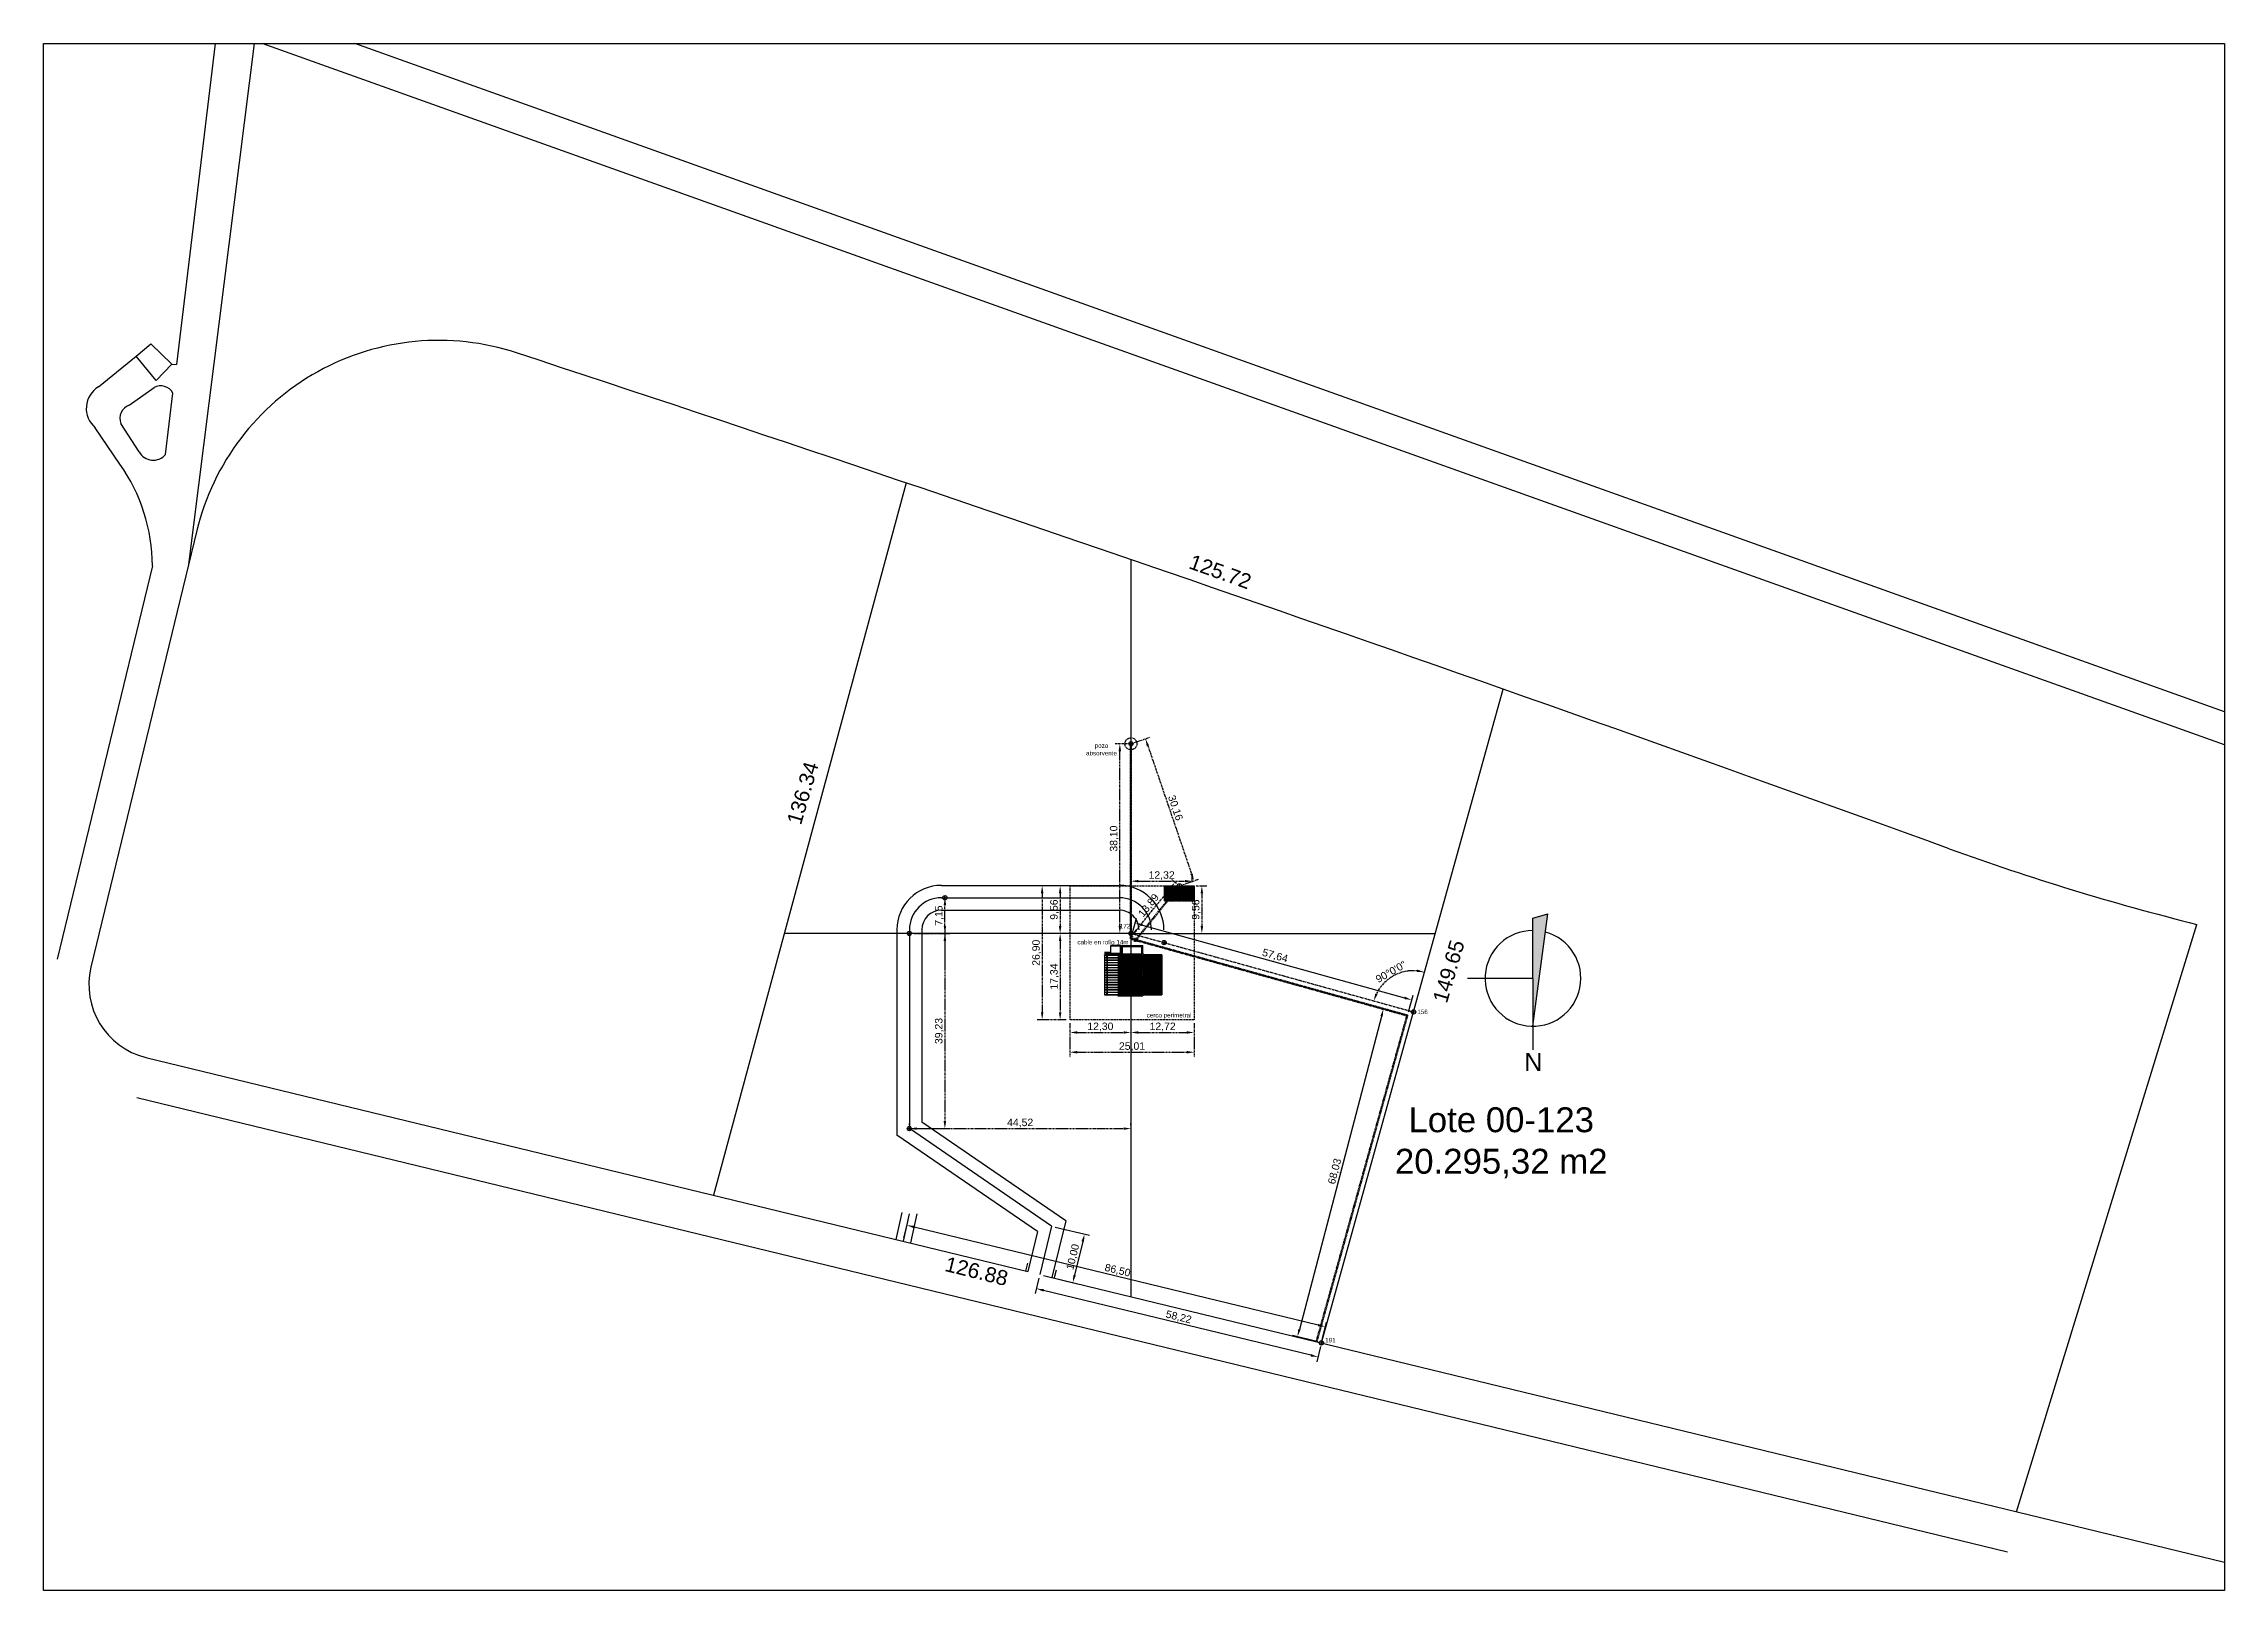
# Model space of a CAD drawing. Header units: millimetres. Extents: x 0 to 6982707, y 6395274 to 12792127.
# Drawn here: x 3491134.2 to 3491572.3, y 6395273.5 to 6395584.3 of the extents above; entities that cross this region are included whole.
import ezdxf

# ---------------------------------------------------------------- set-up
doc = ezdxf.new("R2010")
doc.units = ezdxf.units.MM
doc.header["$LTSCALE"] = 0.01
doc.linetypes.add('CENTER', pattern=[50.8, 31.75, -6.35, 6.35, -6.35])
doc.linetypes.add('DASHED', pattern=[19.05, 12.7, -6.35])
for name, color, linetype in [('arboles', 8, 'Continuous'), ('auxiliar', 1, 'Continuous'), ('loteo', 4, 'Continuous'), ('mamposteria', 3, 'Continuous'), ('MEDIDALOTE', 2, 'Continuous')]:
    doc.layers.add(name, color=color, linetype=linetype)
doc.styles.add('ARIAL', font='arial.ttf')
doc.styles.add('FIJOS', font='times.ttf')
doc.styles.add('GENERAL', font='sanss___.ttf')
doc.dimstyles.new('implantacion', dxfattribs={"dimscale": 5, "dimtxt": 0.3, "dimasz": 0.3, "dimexe": 0.2, "dimexo": 0.145, "dimgap": 0.04, "dimtad": 1, "dimzin": 0, "dimdsep": 46, "dimlunit": 6, "dimtxsty": 'GENERAL', "dimcen": 0.2, "dimclrd": 251, "dimclre": 251, "dimclrt": 251, "dimaunit": 1, "dimadec": 3, "dimazin": 0, "dimtfac": 1, "dimtmove": 2, "dimatfit": 3, "dimldrblk": 'cotaangulo', "dimfxl": 1.25, "dimtolj": 1, "dimtzin": 0, "dimarcsym": 0})
doc.dimstyles.new('PERIMETRO', dxfattribs={"dimtxt": 10, "dimasz": 2, "dimexe": 1.25, "dimexo": 0.625, "dimgap": 0.01, "dimtad": 1, "dimjust": 2, "dimzin": 1, "dimdsep": 46, "dimtxsty": 'FIJOS', "dimblk1": 'NONE', "dimsah": 1, "dimcen": 0, "dimse1": 1, "dimse2": 1, "dimsd1": 1, "dimsd2": 1, "dimclrd": 256, "dimclre": 256, "dimclrt": 2, "dimaunit": 1, "dimadec": 0, "dimazin": 0, "dimtfac": 1, "dimtofl": 0, "dimtmove": 0, "dimatfit": 3, "dimldrblk": 'NONE', "dimfxl": 1, "dimtolj": 1, "dimtzin": 0, "dimarcsym": 0})

msp = doc.modelspace()

# ---------------------------------------------------------------- texts
at = {"layer": 'loteo', "ltscale": 0.01, "attachment_point": 1, "style": 'ARIAL'}
for s, width, insert, char_height in [('\\pxqc;pozo\\Pabsorvente', 10.11083, (3491341.697, 6395443.697), 0.9), ('\\pxqc;172', 10.11083, (3491346.415, 6395407.421), 0.9), ('\\pxqc;cable en rollo 14m', 10.11083, (3491341.991, 6395404.223), 0.9), ('\\pxqc;156', 10.11083, (3491406.187, 6395390.213), 0.9), ('\\pxqc;cerco perimetral', 10.11083, (3491355.265, 6395389.533), 0.9), ('\\pxqc;{\\H2x;N}', 10.11083, (3491428.458, 6395381.477), 1.80498), ('\\pxqc;Lote 00-123\\P20.295,32 m2', 65.03803, (3491394.531, 6395370.58), 5), ('\\pxqc;191', 10.11083, (3491387.681, 6395324.258), 0.9)]:
    msp.add_mtext_dynamic_manual_height_columns(s, width=width, gutter_width=1, heights=[0], dxfattribs=dict(at, insert=insert, char_height=char_height))

# ---------------------------------------------------------------- blocks, each defined once
blk = doc.blocks.new('*D29')
at = {"layer": 'Defpoints', "color": 0, "transparency": 16777216}
for p in [(3491251.05, 6395353.52), (3491247.56, 6395339.42), (3491386.09, 6395305.13)]:
    blk.add_point(p, dxfattribs=at)
at = {"layer": 'MEDIDALOTE', "color": 2, "transparency": 16777216, "insert": (3491321.66, 6395337.63), "char_height": 10, "attachment_point": 5, "rotation": 346.0941, "style": 'FIJOS'}
blk.add_mtext('\\A1;{\\fArial|b0|i0|c0|p34;\\H0.3x;\\C4;126.88}', dxfattribs=at)
blk = doc.blocks.new('_NONE')
at = {"color": 0, "linetype": 'ByBlock'}
blk.add_circle((0, 0), 0.25, dxfattribs=at)
blk = doc.blocks.new('*D30')
at = {"layer": 'Defpoints', "color": 0, "transparency": 16777216}
for p in [(3491305.01, 6395503.34), (3491438.27, 6395455.72), (3491437.2, 6395452.75)]:
    blk.add_point(p, dxfattribs=at)
at = {"layer": 'MEDIDALOTE', "color": 2, "transparency": 16777216, "insert": (3491370.61, 6395478.18), "char_height": 10, "attachment_point": 5, "rotation": 340.3352, "style": 'FIJOS'}
blk.add_mtext('\\A1;{\\fArial|b0|i0|c0|p34;\\H0.3x;\\C4;125.72}', dxfattribs=at)
blk = doc.blocks.new('*D31')
at = {"layer": 'Defpoints', "color": 0, "transparency": 16777216}
for p in [(3491305.29, 6395502.55), (3491308.32, 6395501.66), (3491265.39, 6395366.78)]:
    blk.add_point(p, dxfattribs=at)
at = {"layer": 'MEDIDALOTE', "color": 2, "transparency": 16777216, "insert": (3491286.75, 6395433.72), "char_height": 10, "attachment_point": 5, "rotation": 73.6233, "style": 'FIJOS'}
blk.add_mtext('\\A1;{\\fArial|b0|i0|c0|p34;\\H0.3x;\\C4;136.34}', dxfattribs=at)
blk = doc.blocks.new('*D32')
at = {"layer": 'Defpoints', "color": 0, "transparency": 16777216}
for p in [(3491435.05, 6395466.73), (3491438.08, 6395465.84), (3491395.15, 6395330.96)]:
    blk.add_point(p, dxfattribs=at)
at = {"layer": 'MEDIDALOTE', "color": 2, "transparency": 16777216, "insert": (3491416.51, 6395397.9), "char_height": 10, "attachment_point": 5, "rotation": 73.6233, "style": 'FIJOS'}
blk.add_mtext('\\A1;{\\fArial|b0|i0|c0|p34;\\H0.3x;\\C4;149.65}', dxfattribs=at)
blk = doc.blocks.new('*D35')
at = {"layer": 'Defpoints', "color": 0, "ltscale": 0.03, "transparency": 16777216}
for p in [(3491307.67, 6395346.88), (3491306.88, 6395343.66), (3491390.94, 6395323.24)]:
    blk.add_point(p, dxfattribs=at)
at = {"layer": 'mamposteria', "color": 251, "lineweight": -2, "ltscale": 0.03, "transparency": 16777216}
for p, q in [((3491307.06, 6395344.36), (3491307.9, 6395347.85)), ((3491390.27, 6395326.81), (3491309.12, 6395346.52)), ((3491391.11, 6395323.95), (3491391.96, 6395327.43))]:
    blk.add_line(p, q, dxfattribs=at)
at = {"layer": 'mamposteria', "color": 251, "ltscale": 0.03, "transparency": 16777216}
for points in [[(3491309.18, 6395346.77), (3491309.06, 6395346.28), (3491307.67, 6395346.88)], [(3491390.32, 6395327.06), (3491390.21, 6395326.57), (3491391.72, 6395326.46)]]:
    blk.add_solid(points, dxfattribs=at)
at = {"layer": 'mamposteria', "color": 251, "ltscale": 0.03, "transparency": 16777216, "insert": (3491349.96, 6395337.74), "char_height": 1.5, "attachment_point": 5, "rotation": 346.3468, "style": 'GENERAL'}
blk.add_mtext('\\A1;86,50', dxfattribs=at)
blk = doc.blocks.new('cotaangulo')
at = {"color": 1}
for points in [[(0, 0), (-2, 0)], [(0, -1.21), (0, 0), (0, 0.5)]]:
    blk.add_lwpolyline(points, dxfattribs=at)
at = {"color": 3}
for points in [[(0, 0), (-1.27, 1.27)], [(0, 0), (-1.27, -1.27)]]:
    blk.add_lwpolyline(points, dxfattribs=at)
blk = doc.blocks.new('*D36')
at = {"layer": 'Defpoints', "color": 0, "ltscale": 0.03, "transparency": 16777216}
for p in [(3491408.2, 6395389.05), (3491386.12, 6395324.51), (3491390.94, 6395323.24)]:
    blk.add_point(p, dxfattribs=at)
at = {"layer": 'mamposteria', "color": 251, "lineweight": -2, "ltscale": 0.03, "transparency": 16777216}
for p, q in [((3491407.5, 6395389.23), (3491402.41, 6395390.57)), ((3491403, 6395388.86), (3491386.5, 6395325.96)), ((3491390.24, 6395323.43), (3491385.15, 6395324.76))]:
    blk.add_line(p, q, dxfattribs=at)
at = {"layer": 'mamposteria', "color": 251, "ltscale": 0.03, "transparency": 16777216}
for points in [[(3491402.76, 6395388.93), (3491403.24, 6395388.8), (3491403.38, 6395390.31)], [(3491386.26, 6395326.02), (3491386.74, 6395325.89), (3491386.12, 6395324.51)]]:
    blk.add_solid(points, dxfattribs=at)
at = {"layer": 'mamposteria', "color": 251, "ltscale": 0.03, "transparency": 16777216, "insert": (3491393.68, 6395357.69), "char_height": 1.5, "attachment_point": 5, "rotation": 75.304, "style": 'GENERAL'}
blk.add_mtext('\\A1;68,03', dxfattribs=at)
blk = doc.blocks.new('*D37')
at = {"layer": 'Defpoints', "color": 0, "ltscale": 0.03, "transparency": 16777216}
for p in [(3491352.67, 6395404.49), (3491409.07, 6395392.17), (3491408.2, 6395389.05)]:
    blk.add_point(p, dxfattribs=at)
at = {"layer": 'mamposteria', "color": 251, "lineweight": -2, "ltscale": 0.03, "transparency": 16777216}
for p, q in [((3491352.86, 6395405.19), (3491353.8, 6395408.57)), ((3491354.98, 6395407.21), (3491407.62, 6395392.57)), ((3491408.4, 6395389.75), (3491409.34, 6395393.13))]:
    blk.add_line(p, q, dxfattribs=at)
at = {"layer": 'mamposteria', "color": 251, "ltscale": 0.03, "transparency": 16777216}
for points in [[(3491355.05, 6395407.45), (3491354.91, 6395406.97), (3491353.54, 6395407.61)], [(3491407.69, 6395392.81), (3491407.56, 6395392.33), (3491409.07, 6395392.17)]]:
    blk.add_solid(points, dxfattribs=at)
at = {"layer": 'mamposteria', "color": 251, "ltscale": 0.03, "transparency": 16777216, "insert": (3491381.6, 6395400.96), "char_height": 1.5, "attachment_point": 5, "rotation": 344.4595, "style": 'GENERAL'}
blk.add_mtext('\\A1;57,64', dxfattribs=at)
blk = doc.blocks.new('*D38')
at = {"layer": 'Defpoints', "color": 0, "linetype": 'CENTER', "ltscale": 1.2, "transparency": 16777216}
for p in [(3491427.46, 6395454.59), (3491359.33, 6395403.68), (3491407.36, 6395397.77), (3491409.43, 6395389.75), (3491390.94, 6395323.24)]:
    blk.add_point(p, dxfattribs=at)
at = {"layer": 'loteo', "color": 251, "linetype": 'CENTER', "lineweight": -2, "ltscale": 1.2, "transparency": 16777216}
blk.add_arc((3491409.43, 6395389.75), 8.29, 84.8462, 154.0774, dxfattribs=at)
at = {"layer": 'loteo', "color": 251, "linetype": 'CENTER', "ltscale": 1.2, "transparency": 16777216}
for points in [[(3491410.22, 6395398.25), (3491410.13, 6395397.75), (3491411.65, 6395397.73)], [(3491402.21, 6395393.28), (3491401.75, 6395393.46), (3491401.45, 6395391.97)]]:
    blk.add_solid(points, dxfattribs=at)
at = {"layer": 'loteo', "color": 251, "linetype": 'CENTER', "ltscale": 1.2, "transparency": 16777216, "insert": (3491404.88, 6395397.81), "char_height": 1.5, "attachment_point": 5, "rotation": 29.4618, "style": 'GENERAL'}
blk.add_mtext('\\A1;90°0\'0"', dxfattribs=at)
blk = doc.blocks.new('*D39')
at = {"layer": 'Defpoints', "color": 0, "linetype": 'CENTER', "ltscale": 1.2, "transparency": 16777216}
for p in [(3491340.37, 6395388.19), (3491352.67, 6395388.19), (3491352.67, 6395385.62)]:
    blk.add_point(p, dxfattribs=at)
at = {"layer": 'loteo', "color": 251, "linetype": 'CENTER', "lineweight": -2, "ltscale": 1.2, "transparency": 16777216}
for p, q in [((3491340.37, 6395387.47), (3491340.37, 6395384.62)), ((3491341.87, 6395385.62), (3491351.17, 6395385.62)), ((3491352.67, 6395387.47), (3491352.67, 6395384.62))]:
    blk.add_line(p, q, dxfattribs=at)
at = {"layer": 'loteo', "color": 251, "linetype": 'CENTER', "ltscale": 1.2, "transparency": 16777216}
for points in [[(3491341.87, 6395385.87), (3491341.87, 6395385.37), (3491340.37, 6395385.62)], [(3491351.17, 6395385.87), (3491351.17, 6395385.37), (3491352.67, 6395385.62)]]:
    blk.add_solid(points, dxfattribs=at)
at = {"layer": 'loteo', "color": 251, "linetype": 'CENTER', "ltscale": 1.2, "transparency": 16777216, "insert": (3491346.52, 6395386.72), "char_height": 1.5, "attachment_point": 5, "style": 'GENERAL'}
blk.add_mtext('\\A1;12,30', dxfattribs=at)
blk = doc.blocks.new('*D40')
at = {"layer": 'Defpoints', "color": 0, "linetype": 'CENTER', "ltscale": 1.2, "transparency": 16777216}
for p in [(3491352.67, 6395388.19), (3491365.38, 6395388.19), (3491365.38, 6395385.62)]:
    blk.add_point(p, dxfattribs=at)
at = {"layer": 'loteo', "color": 251, "linetype": 'CENTER', "lineweight": -2, "ltscale": 1.2, "transparency": 16777216}
for p, q in [((3491352.67, 6395387.47), (3491352.67, 6395384.62)), ((3491354.17, 6395385.62), (3491363.88, 6395385.62)), ((3491365.38, 6395387.47), (3491365.38, 6395384.62))]:
    blk.add_line(p, q, dxfattribs=at)
at = {"layer": 'loteo', "color": 251, "linetype": 'CENTER', "ltscale": 1.2, "transparency": 16777216}
for points in [[(3491354.17, 6395385.87), (3491354.17, 6395385.37), (3491352.67, 6395385.62)], [(3491363.88, 6395385.87), (3491363.88, 6395385.37), (3491365.38, 6395385.62)]]:
    blk.add_solid(points, dxfattribs=at)
at = {"layer": 'loteo', "color": 251, "linetype": 'CENTER', "ltscale": 1.2, "transparency": 16777216, "insert": (3491359.03, 6395386.72), "char_height": 1.5, "attachment_point": 5, "style": 'GENERAL'}
blk.add_mtext('\\A1;12,72', dxfattribs=at)
blk = doc.blocks.new('*D41')
at = {"layer": 'Defpoints', "color": 0, "linetype": 'CENTER', "ltscale": 1.2, "transparency": 16777216}
for p in [(3491340.37, 6395415.09), (3491338.44, 6395405.53), (3491340.37, 6395405.53)]:
    blk.add_point(p, dxfattribs=at)
at = {"layer": 'loteo', "color": 251, "linetype": 'CENTER', "lineweight": -2, "ltscale": 1.2, "transparency": 16777216}
for p, q in [((3491339.65, 6395415.09), (3491337.44, 6395415.09)), ((3491338.44, 6395413.59), (3491338.44, 6395407.03)), ((3491339.65, 6395405.53), (3491337.44, 6395405.53))]:
    blk.add_line(p, q, dxfattribs=at)
at = {"layer": 'loteo', "color": 251, "linetype": 'CENTER', "ltscale": 1.2, "transparency": 16777216}
for points in [[(3491338.19, 6395413.59), (3491338.69, 6395413.59), (3491338.44, 6395415.09)], [(3491338.19, 6395407.03), (3491338.69, 6395407.03), (3491338.44, 6395405.53)]]:
    blk.add_solid(points, dxfattribs=at)
at = {"layer": 'loteo', "color": 251, "linetype": 'CENTER', "ltscale": 1.2, "transparency": 16777216, "insert": (3491337.33, 6395410.31), "char_height": 1.5, "attachment_point": 5, "rotation": 90, "style": 'GENERAL'}
blk.add_mtext('\\A1;9,56', dxfattribs=at)
blk = doc.blocks.new('*D42')
at = {"layer": 'Defpoints', "color": 0, "linetype": 'CENTER', "ltscale": 1.2, "transparency": 16777216}
for p in [(3491340.37, 6395405.53), (3491338.44, 6395388.19), (3491340.37, 6395388.19)]:
    blk.add_point(p, dxfattribs=at)
at = {"layer": 'loteo', "color": 251, "linetype": 'CENTER', "lineweight": -2, "ltscale": 1.2, "transparency": 16777216}
for p, q in [((3491339.65, 6395405.53), (3491337.44, 6395405.53)), ((3491338.44, 6395404.03), (3491338.44, 6395389.69)), ((3491339.65, 6395388.19), (3491337.44, 6395388.19))]:
    blk.add_line(p, q, dxfattribs=at)
at = {"layer": 'loteo', "color": 251, "linetype": 'CENTER', "ltscale": 1.2, "transparency": 16777216}
for points in [[(3491338.19, 6395404.03), (3491338.69, 6395404.03), (3491338.44, 6395405.53)], [(3491338.19, 6395389.69), (3491338.69, 6395389.69), (3491338.44, 6395388.19)]]:
    blk.add_solid(points, dxfattribs=at)
at = {"layer": 'loteo', "color": 251, "linetype": 'CENTER', "ltscale": 1.2, "transparency": 16777216, "insert": (3491337.33, 6395396.86), "char_height": 1.5, "attachment_point": 5, "rotation": 90, "style": 'GENERAL'}
blk.add_mtext('\\A1;17,34', dxfattribs=at)
blk = doc.blocks.new('*D43')
at = {"layer": 'Defpoints', "color": 0, "linetype": 'CENTER', "ltscale": 1.2, "transparency": 16777216}
for p in [(3491340.37, 6395415.09), (3491334.83, 6395388.19), (3491340.37, 6395388.19)]:
    blk.add_point(p, dxfattribs=at)
at = {"layer": 'loteo', "color": 251, "linetype": 'CENTER', "lineweight": -2, "ltscale": 1.2, "transparency": 16777216}
for p, q in [((3491339.65, 6395415.09), (3491333.83, 6395415.09)), ((3491334.83, 6395413.59), (3491334.83, 6395389.69)), ((3491339.65, 6395388.19), (3491333.83, 6395388.19))]:
    blk.add_line(p, q, dxfattribs=at)
at = {"layer": 'loteo', "color": 251, "linetype": 'CENTER', "ltscale": 1.2, "transparency": 16777216}
for points in [[(3491334.58, 6395413.59), (3491335.08, 6395413.59), (3491334.83, 6395415.09)], [(3491334.58, 6395389.69), (3491335.08, 6395389.69), (3491334.83, 6395388.19)]]:
    blk.add_solid(points, dxfattribs=at)
at = {"layer": 'loteo', "color": 251, "linetype": 'CENTER', "ltscale": 1.2, "transparency": 16777216, "insert": (3491333.73, 6395401.64), "char_height": 1.5, "attachment_point": 5, "rotation": 90, "style": 'GENERAL'}
blk.add_mtext('\\A1;26,90', dxfattribs=at)
blk = doc.blocks.new('*D44')
at = {"layer": 'Defpoints', "color": 0, "linetype": 'CENTER', "ltscale": 1.2, "transparency": 16777216}
for p in [(3491340.37, 6395388.19), (3491365.38, 6395388.19), (3491365.38, 6395381.65)]:
    blk.add_point(p, dxfattribs=at)
at = {"layer": 'loteo', "color": 251, "linetype": 'CENTER', "lineweight": -2, "ltscale": 1.2, "transparency": 16777216}
for p, q in [((3491340.37, 6395387.47), (3491340.37, 6395380.65)), ((3491365.38, 6395387.47), (3491365.38, 6395380.65)), ((3491341.87, 6395381.65), (3491363.88, 6395381.65))]:
    blk.add_line(p, q, dxfattribs=at)
at = {"layer": 'loteo', "color": 251, "linetype": 'CENTER', "ltscale": 1.2, "transparency": 16777216}
for points in [[(3491341.87, 6395381.9), (3491341.87, 6395381.4), (3491340.37, 6395381.65)], [(3491363.88, 6395381.9), (3491363.88, 6395381.4), (3491365.38, 6395381.65)]]:
    blk.add_solid(points, dxfattribs=at)
at = {"layer": 'loteo', "color": 251, "linetype": 'CENTER', "ltscale": 1.2, "transparency": 16777216, "insert": (3491352.88, 6395382.75), "char_height": 1.5, "attachment_point": 5, "style": 'GENERAL'}
blk.add_mtext('\\A1;25,01', dxfattribs=at)
blk = doc.blocks.new('*D45')
at = {"layer": 'Defpoints', "color": 0, "linetype": 'CENTER', "ltscale": 1.2, "transparency": 16777216}
for p in [(3491308.15, 6395366.3), (3491352.67, 6395366.3), (3491352.67, 6395366.3)]:
    blk.add_point(p, dxfattribs=at)
at = {"layer": 'loteo', "color": 251, "linetype": 'CENTER', "lineweight": -2, "ltscale": 1.2, "transparency": 16777216}
for p, q in [((3491308.15, 6395367.02), (3491308.15, 6395367.3)), ((3491309.65, 6395366.3), (3491351.17, 6395366.3)), ((3491352.67, 6395367.02), (3491352.67, 6395367.3))]:
    blk.add_line(p, q, dxfattribs=at)
at = {"layer": 'loteo', "color": 251, "linetype": 'CENTER', "ltscale": 1.2, "transparency": 16777216}
for points in [[(3491309.65, 6395366.55), (3491309.65, 6395366.05), (3491308.15, 6395366.3)], [(3491351.17, 6395366.55), (3491351.17, 6395366.05), (3491352.67, 6395366.3)]]:
    blk.add_solid(points, dxfattribs=at)
at = {"layer": 'loteo', "color": 251, "linetype": 'CENTER', "ltscale": 1.2, "transparency": 16777216, "insert": (3491330.41, 6395367.41), "char_height": 1.5, "attachment_point": 5, "style": 'GENERAL'}
blk.add_mtext('\\A1;44,52', dxfattribs=at)
blk = doc.blocks.new('*D33')
at = {"layer": 'Defpoints', "color": 0, "linetype": 'CENTER', "ltscale": 1.2, "transparency": 16777216}
for p in [(3491308.43, 6395405.53), (3491308.15, 6395366.3), (3491315.29, 6395366.3)]:
    blk.add_point(p, dxfattribs=at)
at = {"layer": 'loteo', "color": 251, "linetype": 'CENTER', "lineweight": -2, "ltscale": 1.2, "transparency": 16777216}
for p, q in [((3491309.16, 6395405.53), (3491316.29, 6395405.53)), ((3491315.29, 6395404.03), (3491315.29, 6395367.8)), ((3491308.87, 6395366.3), (3491316.29, 6395366.3))]:
    blk.add_line(p, q, dxfattribs=at)
at = {"layer": 'loteo', "color": 251, "linetype": 'CENTER', "ltscale": 1.2, "transparency": 16777216}
for points in [[(3491315.04, 6395404.03), (3491315.54, 6395404.03), (3491315.29, 6395405.53)], [(3491315.04, 6395367.8), (3491315.54, 6395367.8), (3491315.29, 6395366.3)]]:
    blk.add_solid(points, dxfattribs=at)
at = {"layer": 'loteo', "color": 251, "linetype": 'CENTER', "ltscale": 1.2, "transparency": 16777216, "insert": (3491314.19, 6395385.92), "char_height": 1.5, "attachment_point": 5, "rotation": 90, "style": 'GENERAL'}
blk.add_mtext('\\A1;39,23', dxfattribs=at)
blk = doc.blocks.new('*D34')
at = {"layer": 'Defpoints', "color": 0, "linetype": 'CENTER', "ltscale": 1.2, "transparency": 16777216}
for p in [(3491314.86, 6395412.68), (3491315.3, 6395412.68), (3491314.86, 6395405.53)]:
    blk.add_point(p, dxfattribs=at)
at = {"layer": 'loteo', "color": 251, "linetype": 'CENTER', "lineweight": -2, "ltscale": 1.2, "transparency": 16777216}
for p, q in [((3491315.58, 6395412.68), (3491316.3, 6395412.68)), ((3491315.3, 6395407.03), (3491315.3, 6395411.18)), ((3491315.58, 6395405.53), (3491316.3, 6395405.53))]:
    blk.add_line(p, q, dxfattribs=at)
at = {"layer": 'loteo', "color": 251, "linetype": 'CENTER', "ltscale": 1.2, "transparency": 16777216}
for points in [[(3491315.05, 6395411.18), (3491315.55, 6395411.18), (3491315.3, 6395412.68)], [(3491315.05, 6395407.03), (3491315.55, 6395407.03), (3491315.3, 6395405.53)]]:
    blk.add_solid(points, dxfattribs=at)
at = {"layer": 'loteo', "color": 251, "linetype": 'CENTER', "ltscale": 1.2, "transparency": 16777216, "insert": (3491314.19, 6395409.11), "char_height": 1.5, "attachment_point": 5, "rotation": 90, "style": 'GENERAL'}
blk.add_mtext('\\A1;7,15', dxfattribs=at)
blk = doc.blocks.new('*D46')
at = {"layer": 'Defpoints', "color": 0, "linetype": 'CENTER', "ltscale": 1.2, "transparency": 16777216}
for p in [(3491350.43, 6395443.63), (3491352.67, 6395443.63), (3491352.67, 6395405.53)]:
    blk.add_point(p, dxfattribs=at)
at = {"layer": 'loteo', "color": 251, "linetype": 'CENTER', "lineweight": -2, "ltscale": 1.2, "transparency": 16777216}
for p, q in [((3491351.94, 6395443.63), (3491349.43, 6395443.63)), ((3491350.43, 6395407.03), (3491350.43, 6395442.13)), ((3491351.94, 6395405.53), (3491349.43, 6395405.53))]:
    blk.add_line(p, q, dxfattribs=at)
at = {"layer": 'loteo', "color": 251, "linetype": 'CENTER', "ltscale": 1.2, "transparency": 16777216}
for points in [[(3491350.18, 6395442.13), (3491350.68, 6395442.13), (3491350.43, 6395443.63)], [(3491350.18, 6395407.03), (3491350.68, 6395407.03), (3491350.43, 6395405.53)]]:
    blk.add_solid(points, dxfattribs=at)
at = {"layer": 'loteo', "color": 251, "linetype": 'CENTER', "ltscale": 1.2, "transparency": 16777216, "insert": (3491349.32, 6395424.58), "char_height": 1.5, "attachment_point": 5, "rotation": 90, "style": 'GENERAL'}
blk.add_mtext('\\A1;38,10', dxfattribs=at)
blk = doc.blocks.new('*D47')
at = {"layer": 'Defpoints', "color": 0, "linetype": 'CENTER', "ltscale": 1.2, "transparency": 16777216}
for p in [(3491361.51, 6395415.8), (3491362.39, 6395415.09), (3491353.67, 6395404.28)]:
    blk.add_point(p, dxfattribs=at)
at = {"layer": 'loteo', "color": 251, "linetype": 'CENTER', "lineweight": -2, "ltscale": 1.2, "transparency": 16777216}
for p, q in [((3491361.83, 6395415.54), (3491360.73, 6395416.43)), ((3491353.73, 6395406.16), (3491360.57, 6395414.63)), ((3491353.1, 6395404.73), (3491352.01, 6395405.62))]:
    blk.add_line(p, q, dxfattribs=at)
at = {"layer": 'loteo', "color": 251, "linetype": 'CENTER', "ltscale": 1.2, "transparency": 16777216}
for points in [[(3491360.37, 6395414.79), (3491360.76, 6395414.48), (3491361.51, 6395415.8)], [(3491353.53, 6395406.31), (3491353.92, 6395406), (3491352.79, 6395404.99)]]:
    blk.add_solid(points, dxfattribs=at)
at = {"layer": 'loteo', "color": 251, "linetype": 'CENTER', "ltscale": 1.2, "transparency": 16777216, "insert": (3491356.29, 6395411.09), "char_height": 1.5, "attachment_point": 5, "rotation": 51.0977, "style": 'GENERAL'}
blk.add_mtext('\\A1;13,89', dxfattribs=at)
blk = doc.blocks.new('*D48')
at = {"layer": 'Defpoints', "color": 0, "linetype": 'CENTER', "ltscale": 1.2, "transparency": 16777216}
for p in [(3491365.02, 6395415.09), (3491365.38, 6395405.53), (3491366.91, 6395405.53)]:
    blk.add_point(p, dxfattribs=at)
at = {"layer": 'loteo', "color": 251, "linetype": 'CENTER', "lineweight": -2, "ltscale": 1.2, "transparency": 16777216}
for p, q in [((3491365.75, 6395415.09), (3491367.91, 6395415.09)), ((3491366.91, 6395413.59), (3491366.91, 6395407.03)), ((3491366.11, 6395405.53), (3491367.91, 6395405.53))]:
    blk.add_line(p, q, dxfattribs=at)
at = {"layer": 'loteo', "color": 251, "linetype": 'CENTER', "ltscale": 1.2, "transparency": 16777216}
for points in [[(3491366.66, 6395413.59), (3491367.16, 6395413.59), (3491366.91, 6395415.09)], [(3491366.66, 6395407.03), (3491367.16, 6395407.03), (3491366.91, 6395405.53)]]:
    blk.add_solid(points, dxfattribs=at)
at = {"layer": 'loteo', "color": 251, "linetype": 'CENTER', "ltscale": 1.2, "transparency": 16777216, "insert": (3491365.8, 6395410.31), "char_height": 1.5, "attachment_point": 5, "rotation": 90, "style": 'GENERAL'}
blk.add_mtext('\\A1;9,56', dxfattribs=at)
blk = doc.blocks.new('*D49')
at = {"layer": 'Defpoints', "color": 0, "linetype": 'CENTER', "ltscale": 1.2, "transparency": 16777216}
for p in [(3491352.67, 6395415.09), (3491364.99, 6395416.02), (3491364.99, 6395415.09)]:
    blk.add_point(p, dxfattribs=at)
at = {"layer": 'loteo', "color": 251, "linetype": 'CENTER', "lineweight": -2, "ltscale": 1.2, "transparency": 16777216}
for p, q in [((3491352.67, 6395415.82), (3491352.67, 6395417.02)), ((3491364.99, 6395415.81), (3491364.99, 6395417.02)), ((3491354.17, 6395416.02), (3491363.49, 6395416.02))]:
    blk.add_line(p, q, dxfattribs=at)
at = {"layer": 'loteo', "color": 251, "linetype": 'CENTER', "ltscale": 1.2, "transparency": 16777216}
for points in [[(3491354.17, 6395416.27), (3491354.17, 6395415.77), (3491352.67, 6395416.02)], [(3491363.49, 6395416.27), (3491363.49, 6395415.77), (3491364.99, 6395416.02)]]:
    blk.add_solid(points, dxfattribs=at)
at = {"layer": 'loteo', "color": 251, "linetype": 'CENTER', "ltscale": 1.2, "transparency": 16777216, "insert": (3491358.83, 6395417.12), "char_height": 1.5, "attachment_point": 5, "style": 'GENERAL'}
blk.add_mtext('\\A1;12,32', dxfattribs=at)
blk = doc.blocks.new('*D50')
at = {"layer": 'Defpoints', "color": 0, "ltscale": 0.03, "transparency": 16777216}
for p in [(3491336.72, 6395346.7), (3491334.36, 6395336.99), (3491340.98, 6395335.38)]:
    blk.add_point(p, dxfattribs=at)
at = {"layer": 'mamposteria', "color": 251, "lineweight": -2, "ltscale": 0.03, "transparency": 16777216}
for p, q in [((3491337.43, 6395346.53), (3491344.31, 6395344.86)), ((3491342.98, 6395343.64), (3491341.33, 6395336.84)), ((3491335.07, 6395336.81), (3491341.95, 6395335.14))]:
    blk.add_line(p, q, dxfattribs=at)
at = {"layer": 'mamposteria', "color": 251, "ltscale": 0.03, "transparency": 16777216}
for points in [[(3491342.74, 6395343.7), (3491343.23, 6395343.58), (3491343.34, 6395345.1)], [(3491341.09, 6395336.9), (3491341.58, 6395336.78), (3491340.98, 6395335.38)]]:
    blk.add_solid(points, dxfattribs=at)
at = {"layer": 'mamposteria', "color": 251, "ltscale": 0.03, "transparency": 16777216, "insert": (3491341.08, 6395340.5), "char_height": 1.5, "attachment_point": 5, "rotation": 76.3468, "style": 'GENERAL'}
blk.add_mtext('\\A1;10,00', dxfattribs=at)
blk = doc.blocks.new('*D51')
at = {"layer": 'Defpoints', "color": 0, "ltscale": 0.03, "transparency": 16777216}
for p in [(3491333.68, 6395334.15), (3491334.36, 6395336.99), (3491390.94, 6395323.24)]:
    blk.add_point(p, dxfattribs=at)
at = {"layer": 'mamposteria', "color": 251, "lineweight": -2, "ltscale": 0.03, "transparency": 16777216}
for p, q in [((3491334.19, 6395336.28), (3491333.44, 6395333.18)), ((3491388.8, 6395320.76), (3491335.13, 6395333.8)), ((3491390.77, 6395322.54), (3491390.02, 6395319.44))]:
    blk.add_line(p, q, dxfattribs=at)
at = {"layer": 'mamposteria', "color": 251, "ltscale": 0.03, "transparency": 16777216}
for points in [[(3491335.19, 6395334.04), (3491335.07, 6395333.55), (3491333.68, 6395334.15)], [(3491388.85, 6395321), (3491388.74, 6395320.52), (3491390.25, 6395320.41)]]:
    blk.add_solid(points, dxfattribs=at)
at = {"layer": 'mamposteria', "color": 251, "ltscale": 0.03, "transparency": 16777216, "insert": (3491362.23, 6395328.35), "char_height": 1.5, "attachment_point": 5, "rotation": 346.3468, "style": 'GENERAL'}
blk.add_mtext('\\A1;58,22', dxfattribs=at)
blk = doc.blocks.new('*D52')
at = {"layer": 'Defpoints', "color": 0, "linetype": 'CENTER', "ltscale": 1.2, "transparency": 16777216}
for p in [(3491352.67, 6395443.64), (3491365.31, 6395416.09), (3491362.4, 6395415.09)]:
    blk.add_point(p, dxfattribs=at)
at = {"layer": 'loteo', "color": 251, "linetype": 'CENTER', "lineweight": -2, "ltscale": 1.2, "transparency": 16777216}
for p, q in [((3491353.35, 6395443.87), (3491356.53, 6395444.95)), ((3491356.07, 6395443.21), (3491364.83, 6395417.51)), ((3491363.08, 6395415.33), (3491366.26, 6395416.41))]:
    blk.add_line(p, q, dxfattribs=at)
at = {"layer": 'loteo', "color": 251, "linetype": 'CENTER', "ltscale": 1.2, "transparency": 16777216}
for points in [[(3491356.3, 6395443.29), (3491355.83, 6395443.13), (3491355.58, 6395444.63)], [(3491365.07, 6395417.59), (3491364.59, 6395417.43), (3491365.31, 6395416.09)]]:
    blk.add_solid(points, dxfattribs=at)
at = {"layer": 'loteo', "color": 251, "linetype": 'CENTER', "ltscale": 1.2, "transparency": 16777216, "insert": (3491361.5, 6395430.72), "char_height": 1.5, "attachment_point": 5, "rotation": 288.8228, "style": 'GENERAL'}
blk.add_mtext('\\A1;30,16', dxfattribs=at)

# ---------------------------------------------------------------- dimensions: what is measured, and where the dimension line sits
at = {"layer": 'loteo', "linetype": 'CENTER', "ltscale": 1.2}
dim = msp.add_angular_dim_2l(base=(3491407.3631, 6395397.7707), line1=((3491390.94, 6395323.235), (3491427.463, 6395454.5927)), line2=((3491359.3339, 6395403.6754), (3491409.4328, 6395389.7458)), dimstyle='implantacion', dxfattribs=at)
dim.commit()
dim.dimension.update_dxf_attribs({"geometry": '*D38', "text_midpoint": (3491404.8782, 6395397.8085)})
for base, p1, p2, picture, middle in [((3491350.428, 6395443.631), (3491352.669, 6395405.531), (3491352.669, 6395443.631), '*D46', (3491349.321, 6395424.581)), ((3491315.3, 6395412.683), (3491314.857, 6395405.531), (3491314.857, 6395412.683), '*D34', (3491314.193, 6395409.107)), ((3491334.832, 6395388.193), (3491340.373, 6395415.093), (3491340.373, 6395388.193), '*D43', (3491333.725, 6395401.643)), ((3491338.438, 6395405.531), (3491340.373, 6395415.093), (3491340.373, 6395405.531), '*D41', (3491337.332, 6395410.312)), ((3491366.905, 6395405.531), (3491365.024, 6395415.088), (3491365.384, 6395405.531), '*D48', (3491365.799, 6395410.31)), ((3491315.295, 6395366.3), (3491308.432, 6395405.531), (3491308.15, 6395366.3), '*D33', (3491314.188, 6395385.916)), ((3491338.438, 6395388.193), (3491340.373, 6395405.531), (3491340.373, 6395388.193), '*D42', (3491337.332, 6395396.862))]:
    dim = msp.add_linear_dim(base=base, p1=p1, p2=p2, angle=90, dimstyle='implantacion', dxfattribs=at)
    dim.commit()
    dim.dimension.update_dxf_attribs({"geometry": picture, "text_midpoint": middle})
for p1, p2, distance, picture, middle in [((3491352.669, 6395443.636), (3491362.398, 6395415.093), 3.08, '*D52', (3491361.496, 6395430.715)), ((3491353.669, 6395404.275), (3491362.394, 6395415.088), 1.135, '*D47', (3491356.287, 6395411.089))]:
    dim = msp.add_aligned_dim(p1=p1, p2=p2, distance=distance, dimstyle='implantacion', dxfattribs=at)
    dim.commit()
    dim.dimension.update_dxf_attribs({"geometry": picture, "text_midpoint": middle})
for base, p1, p2, picture, middle in [((3491364.991, 6395416.017), (3491352.669, 6395415.093), (3491364.991, 6395415.088), '*D49', (3491358.83, 6395417.124)), ((3491352.669, 6395385.616), (3491340.373, 6395388.193), (3491352.669, 6395388.193), '*D39', (3491346.521, 6395386.722)), ((3491365.384, 6395381.648), (3491340.373, 6395388.193), (3491365.384, 6395388.193), '*D44', (3491352.879, 6395382.754)), ((3491365.384, 6395385.616), (3491352.6687, 6395388.1932), (3491365.384, 6395388.1932), '*D40', (3491359.0263, 6395386.7224)), ((3491352.669, 6395366.3), (3491308.15, 6395366.3), (3491352.669, 6395366.3), '*D45', (3491330.409, 6395367.406))]:
    dim = msp.add_linear_dim(base=base, p1=p1, p2=p2, dimstyle='implantacion', dxfattribs=at)
    dim.commit()
    dim.dimension.update_dxf_attribs({"geometry": picture, "text_midpoint": middle})
at = {"layer": 'mamposteria', "color": 251, "ltscale": 0.03}
for p1, p2, distance, picture, middle in [((3491352.669, 6395404.493), (3491408.201, 6395389.05), 3.237, '*D37', (3491381.599, 6395400.956)), ((3491408.201, 6395389.05), (3491390.942, 6395323.242), -4.985, '*D36', (3491393.68, 6395357.691)), ((3491390.942, 6395323.242), (3491306.885, 6395343.66), -3.311, '*D35', (3491349.956, 6395337.743)), ((3491336.724, 6395346.703), (3491334.364, 6395336.985), 6.807, '*D50', (3491341.084, 6395340.498)), ((3491390.942, 6395323.242), (3491334.364, 6395336.985), 2.916, '*D51', (3491362.226, 6395328.355))]:
    dim = msp.add_aligned_dim(p1=p1, p2=p2, distance=distance, dimstyle='implantacion', dxfattribs=at)
    dim.commit()
    dim.dimension.update_dxf_attribs({"geometry": picture, "text_midpoint": middle})
at = {"layer": 'MEDIDALOTE'}
for base, p1, p2, angle, text, picture, middle in [((3491308.32, 6395501.658), (3491265.393, 6395366.779), (3491305.292, 6395502.548), 73.62332, '{\\fArial|b0|i0|c0|p34;\\H0.3x;\\C4;136.34}', '*D31', (3491288.227, 6395433.283)), ((3491437.204, 6395452.746), (3491305.009, 6395503.339), (3491438.266, 6395455.718), 340.33519, '{\\fArial|b0|i0|c0|p34;\\H0.3x;\\C4;125.72}', '*D30', (3491370.094, 6395476.729)), ((3491438.078, 6395465.836), (3491395.151, 6395330.957), (3491435.05, 6395466.726), 73.62332, '{\\fArial|b0|i0|c0|p34;\\H0.3x;\\C4;149.65}', '*D32', (3491417.984, 6395397.461)), ((3491251.053, 6395353.519), (3491386.091, 6395305.128), (3491247.564, 6395339.425), 166.09407, '{\\fArial|b0|i0|c0|p34;\\H0.3x;\\C4;126.88}', '*D29', (3491321.288, 6395336.13))]:
    dim = msp.add_linear_dim(base=base, p1=p1, p2=p2, angle=angle, text=text, dimstyle='PERIMETRO', dxfattribs=at)
    dim.commit()
    dim.dimension.update_dxf_attribs({"geometry": picture, "text_midpoint": middle, "dimtype": 161})

# ---------------------------------------------------------------- hatches: boundary and pattern name
at = {"layer": 'loteo', "ltscale": 0.01}
h = msp.add_hatch(color=256, dxfattribs=at)
h.dxf.hatch_style = 1
h.paths.add_polyline_path([(3491436.41, 6395409.442), (3491433.418, 6395408.556), (3491433.418, 6395396.493), (3491433.418, 6395386.872)])

# ---------------------------------------------------------------- linework, layer by layer
at = {"layer": 'arboles'}
for p, q in [((3491168.712, 6395584.315), (3491160.918, 6395519.82)), ((3491176.534, 6395584.315), (3491163.37, 6395479.668)), ((3491572.317, 6395443.399), (3491178.139, 6395584.315)), ((3491572.317, 6395450.051), (3491196.746, 6395584.315)), ((3491145.258, 6395515.366), (3491152.817, 6395521.537)), ((3491159.992, 6395519.936), (3491160.918, 6395519.817)), ((3491151.438, 6395511.669), (3491156.416, 6395515.22)), ((3491158.735, 6395501.759), (3491160.224, 6395514.075)), ((3491149.564, 6395499.796), (3491144.617, 6395507.141)), ((3491153.429, 6395502.295), (3491149.731, 6395507.976)), ((3491156.104, 6395479.407), (3491136.947, 6395400.364)), ((3491152.936, 6395372.565), (3491528.737, 6395281.28))]:
    msp.add_line(p, q, dxfattribs=at)
for centre, radius, start, end in [((3491147.87, 6395511.025), 5.066, 121.0342, 230.05906), ((3491157.726, 6395512.675), 2.863, 29.28369, 117.24558), ((3491152.454, 6395508.959), 2.895, 110.56119, 199.8319), ((3491120.288, 6395479.16), 35.817, 0.39458, 35.17843), ((3491156.264, 6395503.824), 3.221, 208.34459, 320.11727)]:
    msp.add_arc(centre, radius, start, end, dxfattribs=at)
at = {"layer": 'auxiliar', "linetype": 'DASHED'}
for p, q in [((3491352.569, 6395404.417), (3491352.569, 6395443.631)), ((3491352.669, 6395404.493), (3491352.669, 6395443.631)), ((3491352.771, 6395404.568), (3491352.769, 6395443.631)), ((3491340.373, 6395415.093), (3491365.384, 6395415.093)), ((3491340.373, 6395415.093), (3491340.373, 6395388.193)), ((3491353.591, 6395404.277), (3491362.316, 6395415.151)), ((3491353.669, 6395404.215), (3491362.394, 6395415.088)), ((3491353.747, 6395404.152), (3491362.472, 6395415.025)), ((3491359.384, 6395415.093), (3491359.384, 6395412.093)), ((3491359.384, 6395412.093), (3491365.384, 6395412.093)), ((3491365.384, 6395415.093), (3491365.384, 6395388.193)), ((3491352.569, 6395404.417), (3491359.039, 6395402.616)), ((3491352.669, 6395405.531), (3491359.334, 6395403.675)), ((3491352.669, 6395404.493), (3491359.066, 6395402.712)), ((3491352.771, 6395404.568), (3491359.093, 6395402.808)), ((3491353.969, 6395404.515), (3491353.369, 6395404.515)), ((3491353.369, 6395403.915), (3491353.369, 6395404.515)), ((3491353.969, 6395404.215), (3491353.369, 6395404.215)), ((3491353.969, 6395403.915), (3491353.369, 6395403.915)), ((3491353.669, 6395403.915), (3491353.669, 6395404.515)), ((3491353.969, 6395403.915), (3491353.969, 6395404.515)), ((3491359.334, 6395403.675), (3491409.433, 6395389.746)), ((3491359.039, 6395402.616), (3491408.271, 6395388.927)), ((3491359.066, 6395402.712), (3491408.298, 6395389.023)), ((3491359.093, 6395402.808), (3491408.325, 6395389.12)), ((3491365.384, 6395388.193), (3491340.373, 6395388.193)), ((3491389.88, 6395323.53), (3491408.132, 6395389.173)), ((3491389.88, 6395323.53), (3491408.132, 6395389.173)), ((3491389.977, 6395323.503), (3491408.228, 6395389.147)), ((3491390.073, 6395323.476), (3491408.325, 6395389.12))]:
    msp.add_line(p, q, dxfattribs=at)
at = {"layer": 'loteo', "ltscale": 0.01}
for p, q in [((3491307.539, 6395496.031), (3491268.789, 6395352.914)), ((3491165.018, 6395486.465), (3491143.75, 6395398.715)), ((3491390.94, 6395323.235), (3491427.463, 6395454.593)), ((3491352.242, 6395443.631), (3491352.669, 6395443.631)), ((3491352.669, 6395443.204), (3491352.668, 6395444.058)), ((3491352.669, 6395443.636), (3491353.096, 6395443.636)), ((3491352.669, 6395443.631), (3491353.096, 6395443.631)), ((3491314.873, 6395412.683), (3491315.3, 6395412.683)), ((3491315.3, 6395412.256), (3491315.299, 6395413.11)), ((3491315.3, 6395412.683), (3491315.727, 6395412.683)), ((3491433.418, 6395386.872), (3491436.41, 6395409.442)), ((3491433.418, 6395408.556), (3491436.41, 6395409.442)), ((3491433.418, 6395396.493), (3491433.418, 6395408.556)), ((3491530.588, 6395289.321), (3491566.802, 6395407.345)), ((3491307.723, 6395405.531), (3491308.15, 6395405.531)), ((3491308.15, 6395405.104), (3491308.149, 6395405.958)), ((3491308.15, 6395405.531), (3491308.577, 6395405.531)), ((3491350.669, 6395403.093), (3491355.069, 6395403.093)), ((3491350.669, 6395402.893), (3491350.669, 6395403.093)), ((3491350.669, 6395402.893), (3491350.669, 6395401.393)), ((3491352.242, 6395405.531), (3491352.669, 6395405.531)), ((3491352.242, 6395405.531), (3491352.669, 6395405.531)), ((3491352.669, 6395405.531), (3491353.096, 6395405.531)), ((3491352.669, 6395405.531), (3491353.096, 6395405.531)), ((3491355.069, 6395401.393), (3491355.069, 6395403.093)), ((3491358.907, 6395403.675), (3491359.334, 6395403.675)), ((3491358.907, 6395403.675), (3491359.334, 6395403.675)), ((3491359.335, 6395403.248), (3491359.333, 6395404.102)), ((3491359.334, 6395403.675), (3491359.761, 6395403.675)), ((3491350.019, 6395401.393), (3491350.019, 6395401.193)), ((3491350.469, 6395401.393), (3491350.019, 6395401.393)), ((3491350.019, 6395401.393), (3491350.669, 6395401.393)), ((3491350.469, 6395401.193), (3491350.019, 6395401.193)), ((3491350.669, 6395401.193), (3491350.019, 6395401.193)), ((3491350.089, 6395401.193), (3491350.089, 6395393.193)), ((3491350.189, 6395401.193), (3491354.869, 6395401.193)), ((3491350.189, 6395401.193), (3491354.869, 6395401.193)), ((3491350.189, 6395401.193), (3491350.189, 6395393.193)), ((3491354.869, 6395401.193), (3491350.189, 6395401.193)), ((3491350.669, 6395401.393), (3491350.669, 6395401.193)), ((3491350.669, 6395401.193), (3491354.869, 6395401.193)), ((3491354.869, 6395398.493), (3491354.869, 6395401.193)), ((3491355.069, 6395401.583), (3491355.069, 6395401.393)), ((3491355.069, 6395401.393), (3491355.069, 6395398.493)), ((3491355.069, 6395401.193), (3491358.884, 6395401.193)), ((3491355.069, 6395401.193), (3491358.884, 6395401.193)), ((3491358.884, 6395401.193), (3491355.069, 6395401.193)), ((3491358.884, 6395401.193), (3491358.884, 6395393.193)), ((3491358.884, 6395401.193), (3491358.884, 6395393.193)), ((3491354.869, 6395397.593), (3491354.869, 6395398.493)), ((3491354.869, 6395397.593), (3491354.869, 6395393.193)), ((3491355.069, 6395398.493), (3491355.069, 6395397.843)), ((3491355.259, 6395397.843), (3491355.069, 6395397.843)), ((3491355.069, 6395396.543), (3491355.069, 6395392.993)), ((3491355.259, 6395396.543), (3491355.069, 6395396.543)), ((3491355.259, 6395397.843), (3491355.259, 6395396.543)), ((3491433.418, 6395396.493), (3491420.248, 6395396.493)), ((3491433.418, 6395396.493), (3491433.418, 6395382.126)), ((3491350.019, 6395393.193), (3491350.019, 6395392.993)), ((3491350.669, 6395393.193), (3491350.019, 6395393.193)), ((3491350.019, 6395392.993), (3491355.069, 6395392.993)), ((3491354.869, 6395393.193), (3491350.669, 6395393.193)), ((3491355.069, 6395393.193), (3491358.884, 6395393.193)), ((3491355.069, 6395393.193), (3491358.884, 6395393.193)), ((3491409.006, 6395389.746), (3491409.433, 6395389.746)), ((3491409.434, 6395389.319), (3491409.432, 6395390.173)), ((3491409.433, 6395389.746), (3491409.86, 6395389.746)), ((3491154.788, 6395380.606), (3491331.935, 6395337.575)), ((3491307.723, 6395366.3), (3491308.15, 6395366.3)), ((3491308.15, 6395365.873), (3491308.149, 6395366.727)), ((3491308.15, 6395366.3), (3491308.577, 6395366.3)), ((3491336.793, 6395336.395), (3491572.317, 6395279.184)), ((3491390.513, 6395323.235), (3491390.94, 6395323.235)), ((3491390.941, 6395322.808), (3491390.939, 6395323.662)), ((3491390.94, 6395323.235), (3491391.367, 6395323.235))]:
    msp.add_line(p, q, dxfattribs=at)
at = {"layer": 'loteo', "color": 222, "linetype": 'Continuous', "ltscale": 0.01}
for p, q in [((3491352.669, 6395480.634), (3491352.669, 6395332.539)), ((3491361.967, 6395415.088), (3491362.394, 6395415.088)), ((3491362.395, 6395414.661), (3491362.393, 6395415.515)), ((3491362.394, 6395415.088), (3491362.821, 6395415.088)), ((3491352.669, 6395405.531), (3491283.036, 6395405.531)), ((3491352.669, 6395405.104), (3491352.668, 6395405.958)), ((3491352.669, 6395405.104), (3491352.668, 6395405.958)), ((3491352.669, 6395405.104), (3491352.668, 6395405.958)), ((3491352.669, 6395405.531), (3491413.822, 6395405.531)), ((3491352.669, 6395405.531), (3491353.096, 6395405.531))]:
    msp.add_line(p, q, dxfattribs=at)
at = {"layer": 'loteo', "linetype": 'Continuous', "ltscale": 1.2}
for p, q in [((3491331.884, 6395339.273), (3491331.497, 6395337.681)), ((3491332.321, 6395339.167), (3491331.935, 6395337.575)), ((3491337.18, 6395337.986), (3491336.793, 6395336.395)), ((3491337.617, 6395337.88), (3491337.231, 6395336.289))]:
    msp.add_line(p, q, dxfattribs=at)
at = {"layer": 'loteo', "color": 2, "ltscale": 0.01}
msp.add_lwpolyline([(3491572.317, 6395273.515), (3491134.237, 6395273.515), (3491134.237, 6395584.315), (3491572.317, 6395584.315)], close=True, dxfattribs=at)
at = {"layer": 'loteo', "ltscale": 0.01}
msp.add_lwpolyline([(3491359.384, 6395415.093), (3491365.384, 6395415.093), (3491365.384, 6395412.093), (3491359.384, 6395412.093)], close=True, dxfattribs=at)
at = {"layer": 'loteo', "linetype": 'CENTER', "ltscale": 1.2}
msp.add_circle((3491352.669, 6395443.631), 1.209, dxfattribs=at)
at = {"layer": 'loteo', "ltscale": 0.01}
for centre, radius in [((3491352.669, 6395443.631), 0.427), ((3491352.669, 6395443.631), 0.127), ((3491315.3, 6395412.683), 0.427), ((3491315.3, 6395412.683), 0.127), ((3491308.15, 6395405.531), 0.427), ((3491308.15, 6395405.531), 0.127), ((3491359.334, 6395403.675), 0.427), ((3491359.334, 6395403.675), 0.127), ((3491359.334, 6395403.675), 0.127), ((3491355.064, 6395397.593), 0.1), ((3491355.064, 6395397.193), 0.1), ((3491355.064, 6395396.793), 0.1), ((3491409.433, 6395389.746), 0.427), ((3491409.433, 6395389.746), 0.127), ((3491308.15, 6395366.3), 0.427), ((3491308.15, 6395366.3), 0.127), ((3491390.94, 6395323.235), 0.427), ((3491390.94, 6395323.235), 0.127)]:
    msp.add_circle(centre, radius, dxfattribs=at)
at = {"layer": 'loteo', "color": 222, "linetype": 'Continuous', "ltscale": 0.01}
for centre in [(3491362.394, 6395415.088), (3491352.669, 6395405.531)]:
    msp.add_circle(centre, 0.427, dxfattribs=at)
at = {"layer": 'loteo', "ltscale": 0.01}
for centre, radius, start, end in [((3491213.611, 6395474.687), 50, 71.76472, 166.37625), ((3488062.787, 6385911.252), 10119.11, 70.0403029, 71.7647201), ((3491687.716, 6395892.504), 500, 250.0403, 256.00551), ((3491433.418, 6395396.493), 9.621, 90, 74.8934), ((3491158.328, 6395395.182), 15, 166.37625, 256.3468)]:
    msp.add_arc(centre, radius, start, end, dxfattribs=at)
at = {"layer": 'mamposteria'}
for p, q in [((3491152.817, 6395521.537), (3491155.782, 6395523.957)), ((3491156.828, 6395516.624), (3491152.817, 6395521.537)), ((3491155.782, 6395523.957), (3491159.992, 6395519.936)), ((3491159.992, 6395519.936), (3491156.828, 6395516.624))]:
    msp.add_line(p, q, dxfattribs=at)
at = {"layer": 'mamposteria', "color": 251, "ltscale": 0.03}
for p, q in [((3491314.6, 6395415.183), (3491350.334, 6395415.183)), ((3491314.6, 6395412.683), (3491350.334, 6395412.683)), ((3491359.534, 6395415.093), (3491359.534, 6395412.093)), ((3491359.564, 6395415.093), (3491359.564, 6395412.093)), ((3491359.794, 6395415.093), (3491359.794, 6395412.093)), ((3491359.824, 6395415.093), (3491359.824, 6395412.093)), ((3491360.054, 6395415.093), (3491360.054, 6395412.093)), ((3491360.084, 6395415.093), (3491360.084, 6395412.093)), ((3491360.314, 6395415.093), (3491360.314, 6395412.093)), ((3491360.344, 6395415.093), (3491360.344, 6395412.093)), ((3491360.574, 6395415.093), (3491360.574, 6395412.093)), ((3491360.574, 6395415.093), (3491360.574, 6395412.093)), ((3491360.604, 6395415.093), (3491360.604, 6395412.093)), ((3491360.834, 6395415.093), (3491360.834, 6395412.093)), ((3491360.864, 6395415.093), (3491360.864, 6395412.093)), ((3491361.094, 6395415.093), (3491361.094, 6395412.093)), ((3491361.124, 6395415.093), (3491361.124, 6395412.093)), ((3491361.354, 6395415.093), (3491361.354, 6395412.093)), ((3491361.384, 6395415.093), (3491361.384, 6395412.093)), ((3491361.614, 6395415.093), (3491361.614, 6395412.093)), ((3491361.644, 6395415.093), (3491361.644, 6395412.093)), ((3491361.874, 6395415.093), (3491361.874, 6395412.093)), ((3491361.904, 6395415.093), (3491361.904, 6395412.093)), ((3491362.134, 6395415.093), (3491362.134, 6395412.093)), ((3491362.134, 6395415.093), (3491362.134, 6395412.093)), ((3491362.164, 6395415.093), (3491362.164, 6395412.093)), ((3491362.394, 6395415.093), (3491362.394, 6395412.093)), ((3491362.424, 6395415.093), (3491362.424, 6395412.093)), ((3491362.654, 6395415.093), (3491362.654, 6395412.093)), ((3491362.684, 6395415.093), (3491362.684, 6395412.093)), ((3491362.914, 6395415.093), (3491362.914, 6395412.093)), ((3491362.944, 6395415.093), (3491362.944, 6395412.093)), ((3491363.174, 6395415.093), (3491363.174, 6395412.093)), ((3491363.204, 6395415.093), (3491363.204, 6395412.093)), ((3491363.434, 6395415.093), (3491363.434, 6395412.093)), ((3491363.434, 6395415.093), (3491363.434, 6395412.093)), ((3491363.464, 6395415.093), (3491363.464, 6395412.093)), ((3491363.694, 6395415.093), (3491363.694, 6395412.093)), ((3491363.724, 6395415.093), (3491363.724, 6395412.093)), ((3491363.954, 6395415.093), (3491363.954, 6395412.093)), ((3491363.984, 6395415.093), (3491363.984, 6395412.093)), ((3491364.214, 6395415.093), (3491364.214, 6395412.093)), ((3491364.244, 6395415.093), (3491364.244, 6395412.093)), ((3491364.474, 6395415.093), (3491364.474, 6395412.093)), ((3491364.504, 6395415.093), (3491364.504, 6395412.093)), ((3491364.734, 6395415.093), (3491364.734, 6395412.093)), ((3491364.734, 6395415.093), (3491364.734, 6395412.093)), ((3491364.764, 6395415.093), (3491364.764, 6395412.093)), ((3491364.994, 6395415.093), (3491364.994, 6395412.093)), ((3491365.024, 6395415.093), (3491365.024, 6395412.093)), ((3491365.254, 6395415.093), (3491365.254, 6395412.093)), ((3491365.284, 6395415.093), (3491365.284, 6395412.093)), ((3491314.6, 6395410.183), (3491350.334, 6395410.183)), ((3491305.65, 6395406.233), (3491305.65, 6395364.983)), ((3491308.15, 6395406.233), (3491308.15, 6395399.14)), ((3491310.65, 6395406.233), (3491310.65, 6395367.617)), ((3491315.3, 6395406.233), (3491315.3, 6395399.14)), ((3491350.669, 6395403.093), (3491348.553, 6395403.093)), ((3491348.653, 6395401.493), (3491348.653, 6395402.993)), ((3491350.569, 6395402.993), (3491348.653, 6395402.993)), ((3491350.569, 6395401.493), (3491350.569, 6395402.993)), ((3491350.669, 6395402.893), (3491352.859, 6395402.893)), ((3491350.869, 6395402.893), (3491350.869, 6395401.393)), ((3491352.859, 6395402.893), (3491352.859, 6395403.093)), ((3491352.859, 6395402.893), (3491352.859, 6395403.093)), ((3491352.859, 6395402.893), (3491354.869, 6395402.893)), ((3491354.869, 6395401.393), (3491354.869, 6395402.893)), ((3491308.15, 6395399.14), (3491308.15, 6395366.3)), ((3491348.553, 6395401.693), (3491347.353, 6395401.693)), ((3491348.553, 6395401.443), (3491347.353, 6395401.443)), ((3491347.353, 6395401.193), (3491347.353, 6395393.193)), ((3491347.353, 6395401.193), (3491347.353, 6395393.193)), ((3491350.669, 6395401.193), (3491347.353, 6395401.193)), ((3491350.019, 6395401.193), (3491347.353, 6395401.193)), ((3491350.469, 6395401.193), (3491347.369, 6395401.193)), ((3491347.373, 6395401.192), (3491350.089, 6395401.192)), ((3491347.373, 6395401.142), (3491347.373, 6395401.192)), ((3491347.373, 6395401.173), (3491347.373, 6395393.213)), ((3491347.373, 6395401.142), (3491350.089, 6395401.142)), ((3491347.373, 6395400.695), (3491350.089, 6395400.695)), ((3491347.373, 6395400.695), (3491347.373, 6395400.645)), ((3491347.373, 6395400.645), (3491350.089, 6395400.645)), ((3491347.373, 6395400.198), (3491350.089, 6395400.198)), ((3491347.373, 6395400.198), (3491347.373, 6395400.148)), ((3491347.373, 6395400.148), (3491350.089, 6395400.148)), ((3491347.373, 6395399.702), (3491350.089, 6395399.702)), ((3491347.373, 6395399.702), (3491347.373, 6395399.652)), ((3491347.373, 6395399.652), (3491350.089, 6395399.652)), ((3491347.373, 6395399.205), (3491350.089, 6395399.205)), ((3491347.373, 6395399.205), (3491347.373, 6395399.155)), ((3491347.373, 6395399.155), (3491350.089, 6395399.155)), ((3491347.373, 6395398.708), (3491350.089, 6395398.708)), ((3491347.373, 6395398.708), (3491347.373, 6395398.658)), ((3491347.373, 6395398.658), (3491350.089, 6395398.658)), ((3491347.813, 6395401.272), (3491347.813, 6395401.192)), ((3491347.813, 6395401.272), (3491347.893, 6395401.272)), ((3491347.813, 6395401.142), (3491347.813, 6395400.695)), ((3491347.813, 6395400.645), (3491347.813, 6395400.198)), ((3491347.813, 6395400.148), (3491347.813, 6395399.702)), ((3491347.813, 6395399.652), (3491347.813, 6395399.205)), ((3491347.813, 6395399.155), (3491347.813, 6395398.708)), ((3491347.813, 6395398.658), (3491347.813, 6395398.211)), ((3491347.893, 6395401.272), (3491347.893, 6395401.192)), ((3491347.893, 6395401.142), (3491347.893, 6395400.695)), ((3491347.893, 6395400.645), (3491347.893, 6395400.198)), ((3491347.893, 6395400.148), (3491347.893, 6395399.702)), ((3491347.893, 6395399.652), (3491347.893, 6395399.205)), ((3491347.893, 6395399.155), (3491347.893, 6395398.708)), ((3491347.893, 6395398.658), (3491347.893, 6395398.211)), ((3491350.019, 6395401.393), (3491348.553, 6395401.393)), ((3491350.569, 6395401.493), (3491348.653, 6395401.493)), ((3491354.869, 6395401.093), (3491350.189, 6395401.093)), ((3491354.869, 6395401.063), (3491350.189, 6395401.063)), ((3491354.869, 6395400.833), (3491350.189, 6395400.833)), ((3491354.869, 6395400.833), (3491350.189, 6395400.833)), ((3491354.869, 6395400.803), (3491350.189, 6395400.803)), ((3491354.869, 6395400.573), (3491350.189, 6395400.573)), ((3491354.869, 6395400.543), (3491350.189, 6395400.543)), ((3491354.869, 6395400.313), (3491350.189, 6395400.313)), ((3491354.869, 6395400.283), (3491350.189, 6395400.283)), ((3491354.869, 6395400.053), (3491350.189, 6395400.053)), ((3491354.869, 6395400.023), (3491350.189, 6395400.023)), ((3491354.869, 6395399.793), (3491350.189, 6395399.793)), ((3491354.869, 6395399.763), (3491350.189, 6395399.763)), ((3491354.869, 6395399.533), (3491350.189, 6395399.533)), ((3491354.869, 6395399.533), (3491350.189, 6395399.533)), ((3491354.869, 6395399.503), (3491350.189, 6395399.503)), ((3491354.869, 6395399.273), (3491350.189, 6395399.273)), ((3491354.869, 6395399.243), (3491350.189, 6395399.243)), ((3491354.869, 6395399.013), (3491350.189, 6395399.013)), ((3491354.869, 6395398.983), (3491350.189, 6395398.983)), ((3491354.869, 6395398.753), (3491350.189, 6395398.753)), ((3491354.869, 6395398.723), (3491350.189, 6395398.723)), ((3491350.669, 6395401.393), (3491354.869, 6395401.393)), ((3491352.769, 6395401.193), (3491352.769, 6395401.393)), ((3491352.769, 6395401.193), (3491352.769, 6395401.393)), ((3491358.884, 6395401.093), (3491355.069, 6395401.093)), ((3491358.884, 6395401.063), (3491355.069, 6395401.063)), ((3491358.884, 6395400.833), (3491355.069, 6395400.833)), ((3491358.884, 6395400.833), (3491355.069, 6395400.833)), ((3491358.884, 6395400.803), (3491355.069, 6395400.803)), ((3491358.884, 6395400.573), (3491355.069, 6395400.573)), ((3491358.884, 6395400.543), (3491355.069, 6395400.543)), ((3491358.884, 6395400.313), (3491355.069, 6395400.313)), ((3491358.884, 6395400.283), (3491355.069, 6395400.283)), ((3491358.884, 6395400.053), (3491355.069, 6395400.053)), ((3491358.884, 6395400.023), (3491355.069, 6395400.023)), ((3491358.884, 6395399.793), (3491355.069, 6395399.793)), ((3491358.884, 6395399.763), (3491355.069, 6395399.763)), ((3491358.884, 6395399.533), (3491355.069, 6395399.533)), ((3491358.884, 6395399.533), (3491355.069, 6395399.533)), ((3491358.884, 6395399.503), (3491355.069, 6395399.503)), ((3491358.884, 6395399.273), (3491355.069, 6395399.273)), ((3491358.884, 6395399.243), (3491355.069, 6395399.243)), ((3491358.884, 6395399.013), (3491355.069, 6395399.013)), ((3491358.884, 6395398.983), (3491355.069, 6395398.983)), ((3491358.884, 6395398.753), (3491355.069, 6395398.753)), ((3491358.884, 6395398.723), (3491355.069, 6395398.723)), ((3491347.373, 6395398.211), (3491350.089, 6395398.211)), ((3491347.373, 6395398.211), (3491347.373, 6395398.161)), ((3491347.373, 6395398.161), (3491350.089, 6395398.161)), ((3491347.373, 6395397.714), (3491350.089, 6395397.714)), ((3491347.373, 6395397.714), (3491347.373, 6395397.664)), ((3491347.373, 6395397.664), (3491350.089, 6395397.664)), ((3491347.373, 6395397.218), (3491350.089, 6395397.218)), ((3491347.373, 6395397.218), (3491347.373, 6395397.168)), ((3491347.373, 6395397.168), (3491350.089, 6395397.168)), ((3491347.373, 6395396.721), (3491350.089, 6395396.721)), ((3491347.373, 6395396.721), (3491347.373, 6395396.671)), ((3491347.373, 6395396.671), (3491350.089, 6395396.671)), ((3491347.373, 6395396.224), (3491350.089, 6395396.224)), ((3491347.373, 6395396.224), (3491347.373, 6395396.174)), ((3491347.373, 6395396.174), (3491350.089, 6395396.174)), ((3491347.373, 6395395.727), (3491350.089, 6395395.727)), ((3491347.373, 6395395.727), (3491347.373, 6395395.677)), ((3491347.373, 6395395.677), (3491350.089, 6395395.677)), ((3491347.373, 6395395.23), (3491350.089, 6395395.23)), ((3491347.373, 6395395.23), (3491347.373, 6395395.18)), ((3491347.373, 6395395.18), (3491350.089, 6395395.18)), ((3491347.373, 6395394.734), (3491350.089, 6395394.734)), ((3491347.373, 6395394.734), (3491347.373, 6395394.684)), ((3491347.373, 6395394.684), (3491350.089, 6395394.684)), ((3491347.373, 6395394.237), (3491350.089, 6395394.237)), ((3491347.373, 6395394.237), (3491347.373, 6395394.187)), ((3491347.373, 6395394.187), (3491350.089, 6395394.187)), ((3491347.813, 6395398.161), (3491347.813, 6395397.714)), ((3491347.813, 6395397.664), (3491347.813, 6395397.218)), ((3491347.813, 6395397.168), (3491347.813, 6395396.721)), ((3491347.813, 6395396.671), (3491347.813, 6395396.224)), ((3491347.813, 6395396.174), (3491347.813, 6395395.727)), ((3491347.813, 6395395.677), (3491347.813, 6395395.23)), ((3491347.813, 6395395.18), (3491347.813, 6395394.734)), ((3491347.813, 6395394.684), (3491347.813, 6395394.237)), ((3491347.813, 6395394.187), (3491347.813, 6395393.74)), ((3491347.893, 6395398.161), (3491347.893, 6395397.714)), ((3491347.893, 6395397.664), (3491347.893, 6395397.218)), ((3491347.893, 6395397.168), (3491347.893, 6395396.721)), ((3491347.893, 6395396.671), (3491347.893, 6395396.224)), ((3491347.893, 6395396.174), (3491347.893, 6395395.727)), ((3491347.893, 6395395.677), (3491347.893, 6395395.23)), ((3491347.893, 6395395.18), (3491347.893, 6395394.734)), ((3491347.893, 6395394.684), (3491347.893, 6395394.237)), ((3491347.893, 6395394.187), (3491347.893, 6395393.74)), ((3491354.869, 6395398.493), (3491350.189, 6395398.493)), ((3491354.869, 6395398.463), (3491350.189, 6395398.463)), ((3491354.869, 6395398.233), (3491350.189, 6395398.233)), ((3491354.869, 6395398.233), (3491350.189, 6395398.233)), ((3491354.869, 6395398.203), (3491350.189, 6395398.203)), ((3491354.869, 6395397.973), (3491350.189, 6395397.973)), ((3491354.869, 6395397.943), (3491350.189, 6395397.943)), ((3491354.869, 6395397.713), (3491350.189, 6395397.713)), ((3491354.869, 6395397.683), (3491350.189, 6395397.683)), ((3491354.869, 6395397.453), (3491350.189, 6395397.453)), ((3491354.869, 6395397.423), (3491350.189, 6395397.423)), ((3491354.869, 6395397.193), (3491350.189, 6395397.193)), ((3491354.869, 6395397.163), (3491350.189, 6395397.163)), ((3491354.869, 6395396.933), (3491350.189, 6395396.933)), ((3491354.869, 6395396.903), (3491350.189, 6395396.903)), ((3491354.869, 6395396.903), (3491350.189, 6395396.903)), ((3491354.869, 6395396.673), (3491350.189, 6395396.673)), ((3491354.869, 6395396.643), (3491350.189, 6395396.643)), ((3491354.869, 6395396.413), (3491350.189, 6395396.413)), ((3491354.869, 6395396.383), (3491350.189, 6395396.383)), ((3491354.869, 6395396.153), (3491350.189, 6395396.153)), ((3491354.869, 6395396.123), (3491350.189, 6395396.123)), ((3491354.869, 6395395.893), (3491350.189, 6395395.893)), ((3491354.869, 6395395.863), (3491350.189, 6395395.863)), ((3491354.869, 6395395.633), (3491350.189, 6395395.633)), ((3491354.869, 6395395.603), (3491350.189, 6395395.603)), ((3491354.869, 6395395.603), (3491350.189, 6395395.603)), ((3491354.869, 6395395.373), (3491350.189, 6395395.373)), ((3491354.869, 6395395.343), (3491350.189, 6395395.343)), ((3491354.869, 6395395.113), (3491350.189, 6395395.113)), ((3491354.869, 6395395.083), (3491350.189, 6395395.083)), ((3491354.869, 6395394.853), (3491350.189, 6395394.853)), ((3491354.869, 6395394.823), (3491350.189, 6395394.823)), ((3491354.869, 6395394.593), (3491350.189, 6395394.593)), ((3491354.869, 6395394.563), (3491350.189, 6395394.563)), ((3491354.869, 6395394.333), (3491350.189, 6395394.333)), ((3491354.869, 6395394.303), (3491350.189, 6395394.303)), ((3491354.869, 6395394.303), (3491350.189, 6395394.303)), ((3491358.884, 6395398.493), (3491355.069, 6395398.493)), ((3491358.884, 6395398.463), (3491355.069, 6395398.463)), ((3491358.884, 6395398.233), (3491355.069, 6395398.233)), ((3491358.884, 6395398.233), (3491355.069, 6395398.233)), ((3491358.884, 6395398.203), (3491355.069, 6395398.203)), ((3491358.884, 6395397.973), (3491355.069, 6395397.973)), ((3491358.884, 6395397.943), (3491355.069, 6395397.943)), ((3491358.884, 6395396.413), (3491355.069, 6395396.413)), ((3491358.884, 6395396.383), (3491355.069, 6395396.383)), ((3491358.884, 6395396.153), (3491355.069, 6395396.153)), ((3491358.884, 6395396.123), (3491355.069, 6395396.123)), ((3491358.884, 6395395.893), (3491355.069, 6395395.893)), ((3491358.884, 6395395.863), (3491355.069, 6395395.863)), ((3491358.884, 6395395.633), (3491355.069, 6395395.633)), ((3491358.884, 6395395.603), (3491355.069, 6395395.603)), ((3491358.884, 6395395.603), (3491355.069, 6395395.603)), ((3491358.884, 6395395.373), (3491355.069, 6395395.373)), ((3491358.884, 6395395.343), (3491355.069, 6395395.343)), ((3491358.884, 6395395.113), (3491355.069, 6395395.113)), ((3491358.884, 6395395.083), (3491355.069, 6395395.083)), ((3491358.884, 6395394.853), (3491355.069, 6395394.853)), ((3491358.884, 6395394.823), (3491355.069, 6395394.823)), ((3491358.884, 6395394.593), (3491355.069, 6395394.593)), ((3491358.884, 6395394.563), (3491355.069, 6395394.563)), ((3491358.884, 6395394.333), (3491355.069, 6395394.333)), ((3491358.884, 6395394.303), (3491355.069, 6395394.303)), ((3491358.884, 6395394.303), (3491355.069, 6395394.303)), ((3491358.884, 6395397.713), (3491355.259, 6395397.713)), ((3491358.884, 6395397.683), (3491355.259, 6395397.683)), ((3491358.884, 6395397.453), (3491355.259, 6395397.453)), ((3491358.884, 6395397.423), (3491355.259, 6395397.423)), ((3491358.884, 6395397.193), (3491355.259, 6395397.193)), ((3491358.884, 6395397.163), (3491355.259, 6395397.163)), ((3491358.884, 6395396.933), (3491355.259, 6395396.933)), ((3491358.884, 6395396.903), (3491355.259, 6395396.903)), ((3491358.884, 6395396.903), (3491355.259, 6395396.903)), ((3491358.884, 6395396.673), (3491355.259, 6395396.673)), ((3491358.884, 6395396.643), (3491355.259, 6395396.643)), ((3491347.373, 6395393.74), (3491350.089, 6395393.74)), ((3491347.373, 6395393.74), (3491347.373, 6395393.69)), ((3491347.373, 6395393.69), (3491350.089, 6395393.69)), ((3491347.373, 6395393.243), (3491350.089, 6395393.243)), ((3491347.373, 6395393.243), (3491347.373, 6395393.193)), ((3491347.373, 6395393.193), (3491350.089, 6395393.193)), ((3491347.813, 6395393.69), (3491347.813, 6395393.243)), ((3491347.813, 6395393.193), (3491347.813, 6395393.113)), ((3491347.813, 6395393.193), (3491347.893, 6395393.193)), ((3491347.813, 6395393.113), (3491347.893, 6395393.113)), ((3491347.893, 6395393.69), (3491347.893, 6395393.243)), ((3491347.893, 6395393.193), (3491347.893, 6395393.113)), ((3491354.869, 6395394.073), (3491350.189, 6395394.073)), ((3491354.869, 6395394.043), (3491350.189, 6395394.043)), ((3491354.869, 6395393.813), (3491350.189, 6395393.813)), ((3491354.869, 6395393.783), (3491350.189, 6395393.783)), ((3491354.869, 6395393.553), (3491350.189, 6395393.553)), ((3491354.869, 6395393.523), (3491350.189, 6395393.523)), ((3491354.869, 6395393.293), (3491350.189, 6395393.293)), ((3491354.869, 6395393.263), (3491350.189, 6395393.263)), ((3491358.884, 6395394.073), (3491355.069, 6395394.073)), ((3491358.884, 6395394.043), (3491355.069, 6395394.043)), ((3491358.884, 6395393.813), (3491355.069, 6395393.813)), ((3491358.884, 6395393.783), (3491355.069, 6395393.783)), ((3491358.884, 6395393.553), (3491355.069, 6395393.553)), ((3491358.884, 6395393.523), (3491355.069, 6395393.523)), ((3491358.884, 6395393.293), (3491355.069, 6395393.293)), ((3491358.884, 6395393.263), (3491355.069, 6395393.263)), ((3491333.888, 6395345.616), (3491305.65, 6395364.983)), ((3491336.724, 6395346.703), (3491308.15, 6395366.3)), ((3491339.561, 6395347.789), (3491310.65, 6395367.617)), ((3491306.65, 6395349.48), (3491305.433, 6395344.042)), ((3491308.113, 6395349.153), (3491306.885, 6395343.66)), ((3491309.65, 6395349.149), (3491308.348, 6395343.333)), ((3491336.724, 6395346.703), (3491334.364, 6395336.985)), ((3491339.561, 6395347.789), (3491336.793, 6395336.395)), ((3491333.888, 6395345.616), (3491331.935, 6395337.575))]:
    msp.add_line(p, q, dxfattribs=at)
at = {"layer": 'mamposteria', "ltscale": 0.03}
msp.add_line((3491350.869, 6395401.393), (3491352.819, 6395401.393), dxfattribs=at)
at = {"layer": 'mamposteria', "color": 251, "ltscale": 0.03}
for centre, radius, start, end in [((3491314.6, 6395406.233), 8.95, 90.00126, 180), ((3491314.6, 6395406.233), 6.45, 90.00126, 180), ((3491350.334, 6395406.233), 8.95, 0, 90.00055), ((3491350.334, 6395406.233), 6.45, 0, 90.00055), ((3491314.6, 6395406.233), 3.95, 90.00126, 180), ((3491350.334, 6395406.233), 3.95, 0, 90.00055), ((3491347.853, 6395400.853), 0.08, 120, 240), ((3491347.853, 6395400.853), 0.08, 300, 60), ((3491347.853, 6395398.413), 0.08, 120, 240), ((3491347.853, 6395395.974), 0.08, 120, 240), ((3491347.853, 6395398.413), 0.08, 300, 60), ((3491347.853, 6395395.974), 0.08, 300, 60), ((3491347.853, 6395393.534), 0.08, 120, 240), ((3491347.853, 6395393.534), 0.08, 300, 60)]:
    msp.add_arc(centre, radius, start, end, dxfattribs=at)

msp.set_redraw_order([(e.dxf.handle, doc.entitydb.next_handle()) for e in msp.query("TEXT MTEXT ATTDEF DIMENSION ARC_DIMENSION")])  # texts and dimensions are drawn at this point

doc.saveas('drawing.dxf')
